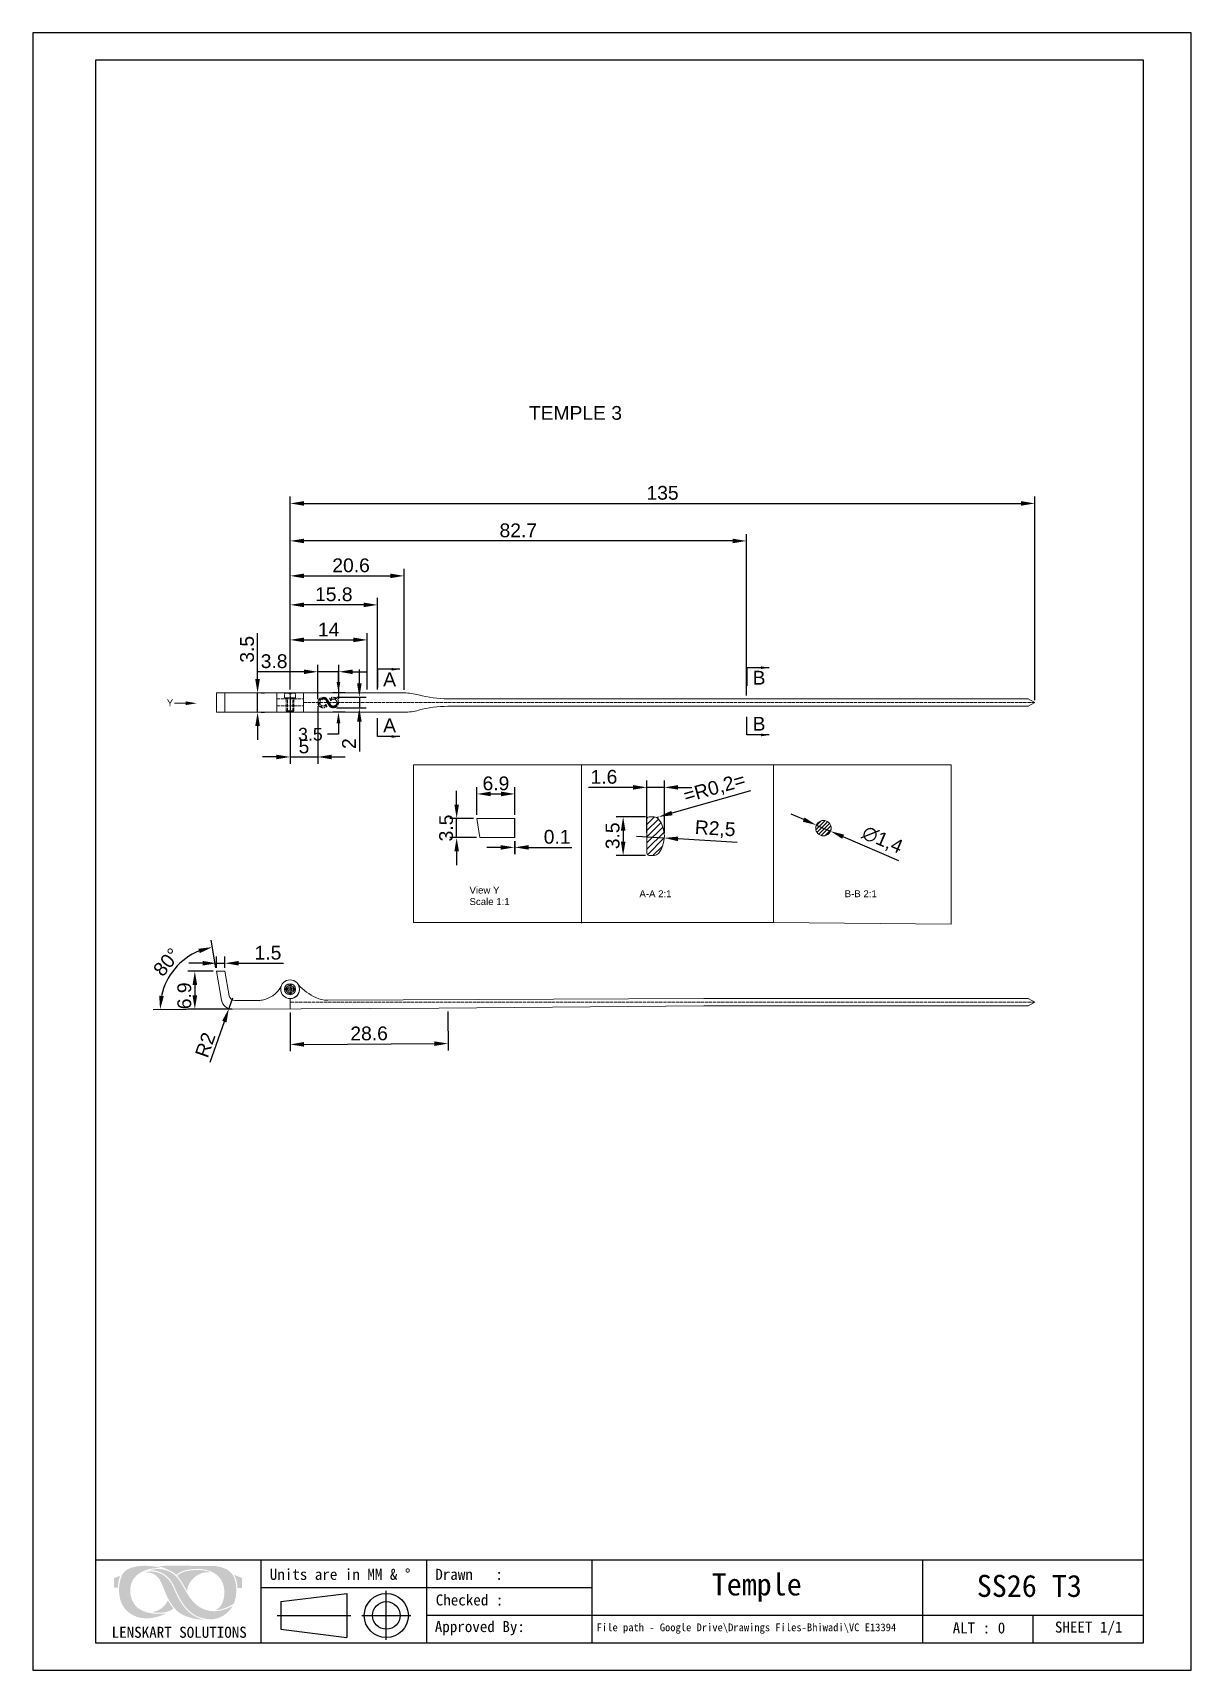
# Model space of a CAD drawing. Header units: millimetres. Extents: x 3093 to 3303, y 1570 to 1867.
import ezdxf

# ---------------------------------------------------------------- set-up
doc = ezdxf.new("R2010")
doc.units = ezdxf.units.MM
doc.linetypes.add('ACAD_ISO02W100', pattern=[15, 12, -3])
doc.layers.add('图框-线条', color=7, linetype='Continuous')
for name, color, linetype, lineweight in [('填充', 6, 'Continuous', 9), ('标注', 4, 'Continuous', 5), ('绘图层', 7, 'Continuous', 15)]:
    doc.layers.add(name, color=color, linetype=linetype, lineweight=lineweight)
doc.styles.get("Standard").update_dxf_attribs({"font": 'arial.ttf'})
doc.styles.add('宋体', font='SimSun.ttf')
doc.styles.add('样式 1', font='romant.shx')
doc.dimstyles.new('ISO-25', dxfattribs={"dimtxt": 2.5, "dimasz": 2.5, "dimexe": 1.25, "dimexo": 0.625, "dimtad": 1, "dimtxsty": 'Standard', "dimcen": 2.5, "dimadec": 0, "dimazin": 0, "dimtfac": 1, "dimtmove": 0, "dimatfit": 3, "dimfxl": 1, "dimarcsym": 0})
doc.dimstyles.new('ISO-25$0', dxfattribs={"dimtxt": 2.5, "dimasz": 2.5, "dimexe": 0.5, "dimexo": 1, "dimgap": 1, "dimtad": 0, "dimtih": 1, "dimtoh": 1, "dimdec": 1, "dimzin": 10, "dimdsep": 46, "dimlunit": 6, "dimtxsty": '样式 1', "dimcen": 0, "dimclrd": 256, "dimclre": 256, "dimclrt": 7, "dimazin": 0, "dimtfac": 1, "dimtdec": 1, "dimtofl": 0, "dimtmove": 0, "dimatfit": 0, "dimfxl": 1, "dimtolj": 1, "dimtzin": 10, "dimarcsym": 0})
doc.dimstyles.new('Standard$0', dxfattribs={"dimtxt": 2.3, "dimasz": 2, "dimexe": 1, "dimexo": 1, "dimgap": 1, "dimtad": 0, "dimtih": 1, "dimtoh": 1, "dimdec": 1, "dimzin": 0, "dimdsep": 46, "dimtxsty": 'Standard', "dimcen": 0, "dimclrd": 4, "dimclre": 4, "dimclrt": 4, "dimadec": 1, "dimazin": 0, "dimtfac": 1, "dimtdec": 1, "dimtofl": 0, "dimtmove": 0, "dimatfit": 0, "dimfxl": 1, "dimtolj": 1, "dimtzin": 0, "dimarcsym": 0})
doc.dimstyles.new('副本 ISO-25', dxfattribs={"dimtxt": 1.5, "dimasz": 1.5, "dimexe": 0.4, "dimexo": 0, "dimgap": 0.4, "dimtad": 1, "dimdsep": 46, "dimtxsty": 'Standard', "dimcen": 2, "dimadec": 0, "dimazin": 0, "dimtfac": 1, "dimtmove": 0, "dimatfit": 3, "dimfxl": 1, "dimarcsym": 0})

msp = doc.modelspace()

# ---------------------------------------------------------------- texts
at = {"color": 0, "lineweight": 13, "insert": (3182.87, 1799.3), "char_height": 2.5, "attachment_point": 1}
msp.add_mtext_dynamic_manual_height_columns('TEMPLE 3', width=28.6636, gutter_width=12.5, heights=[0], dxfattribs=at)
at = {"layer": '标注', "color": 0, "lineweight": 13, "ltscale": 5, "char_height": 2.5, "width": 1.4245, "attachment_point": 1}
for s, insert in [('A', (3156.46, 1750.98)), ('B', (3223.43, 1751.27)), ('A', (3156.46, 1742.63)), ('B', (3223.43, 1742.92))]:
    msp.add_mtext(s, dxfattribs=dict(at, insert=insert))
at = {"layer": '标注', "color": 0, "lineweight": 13, "ltscale": 0.2, "insert": (3117.23, 1746.1), "char_height": 1.25, "attachment_point": 1}
msp.add_mtext_dynamic_manual_height_columns('Y', width=2.4296, gutter_width=12.5, heights=[0], dxfattribs=at)
at = {"layer": '标注', "color": 0, "lineweight": 13, "ltscale": 0.2, "char_height": 1.25, "attachment_point": 1}
for s, insert, width in [('View Y\\PScale 1:1', (3172.11, 1712.12), 8.4981), ('A-A 2:1', (3202.91, 1711.46), 6.2737), ('B-B 2:1', (3240.12, 1711.46), 6.2737)]:
    msp.add_mtext(s, dxfattribs=dict(at, insert=insert, width=width))
at = {"layer": '绘图层', "color": 7, "linetype": 'ByBlock', "lineweight": 9, "attachment_point": 5, "style": '宋体'}
for s, insert, char_height, width in [('\\pxql;{\\fNSimSun|b0|i0|c0|p49;Units are in MM & %%D}', (3151.18, 1587.38), 2, 30.5443), ('\\pxql;{\\fNSimSun|b0|i0|c0|p49;Drawn   : }', (3181.18, 1587.38), 2, 30.5443), ('{\\fNSimSun|b0|i0|c0|p49;Temple}', (3224.17, 1585), 4, 58.2869), ('{\\fNSimSun|b0|i0|c0|p49;SS26 T3}', (3273.59, 1585.27), 4, 58.2869), ('\\pxql;{\\fNSimSun|b0|i0|c0|p49;Checked : }', (3177.44, 1582.73), 2, 22.9015), ('{\\fSimSun|b0|i0|c134|p2;LENSKART SOLUTIONS}', (3119.49, 1576.87), 2, 58.9745), ('\\pxql;{\\fNSimSun|b0|i0|c0|p49;Approved By:}', (3177.27, 1577.63), 2, 22.9015), ('\\pxql;{\\fNSimSun|b0|i0|c0|p49;File path - Google Drive\\\\Drawings Files-Bhiwadi\\\\VC E13394}', (3240.12, 1577.55), 1.4, 89.89), ('{\\fNSimSun|b0|i0|c0|p49;ALT : 0}', (3264.46, 1577.66), 2, 17.2791), ('{\\fNSimSun|b0|i0|c0|p49;SHEET 1/1}', (3284.35, 1577.58), 2, 17.2791)]:
    msp.add_mtext(s, dxfattribs=dict(at, insert=insert, char_height=char_height, width=width))

# ---------------------------------------------------------------- blocks, each defined once
blk = doc.blocks.new('lkjnknjo')
at = {"color": 251, "linetype": 'ACAD_ISO02W100', "lineweight": 9, "ltscale": 0.05}
for p, q in [((879.1, 267.23), (879.26, 267.38)), ((879.9, 267.38), (879.26, 267.38)), ((879.9, 267.38), (879.9, 267.23)), ((880.94, 267.38), (880.3, 267.38)), ((880.3, 267.38), (880.3, 267.23)), ((881.1, 267.23), (880.94, 267.38)), ((879.1, 266.53), (879.1, 267.23)), ((879.4, 266.53), (879.1, 266.53)), ((879.4, 264.14), (879.4, 266.53)), ((879.4, 266.53), (880.8, 266.53)), ((879.6, 264.06), (879.6, 266.53)), ((879.9, 267.23), (880.3, 267.23)), ((880.3, 267.23), (879.9, 267.23)), ((880.6, 264.06), (880.6, 266.53)), ((881.1, 266.53), (880.8, 266.53)), ((880.8, 264.14), (880.8, 266.53)), ((881.1, 266.53), (881.1, 267.23)), ((879.4, 264.14), (879.48, 264.06)), ((879.4, 264.14), (880.8, 264.14)), ((879.48, 264.06), (880.73, 264.06)), ((880.8, 264.14), (880.73, 264.06))]:
    blk.add_line(p, q, dxfattribs=at)
blk = doc.blocks.new('*D47')
at = {"color": 0, "lineweight": -2, "transparency": 16777216}
for p, q in [((3126.26, 1697.4), (3126.26, 1699.48)), ((3127.78, 1697.4), (3127.78, 1699.48)), ((3123.76, 1698.23), (3121.26, 1698.23)), ((3126.26, 1698.23), (3127.78, 1698.23)), ((3130.28, 1698.23), (3138.37, 1698.23))]:
    blk.add_line(p, q, dxfattribs=at)
at = {"color": 0, "transparency": 16777216}
for points in [[(3123.76, 1698.65), (3123.76, 1697.82), (3126.26, 1698.23)], [(3130.28, 1698.65), (3130.28, 1697.82), (3127.78, 1698.23)]]:
    blk.add_solid(points, dxfattribs=at)
at = {"layer": 'Defpoints', "color": 0, "transparency": 16777216}
for p in [(3126.26, 1696.78), (3127.78, 1698.23), (3127.78, 1696.78)]:
    blk.add_point(p, dxfattribs=at)
at = {"color": 0, "transparency": 16777216, "insert": (3135.58, 1700.13), "char_height": 2.5, "attachment_point": 5}
blk.add_mtext('\\A1;1.5', dxfattribs=at)
blk = doc.blocks.new('*D32')
at = {"color": 0, "lineweight": -2, "transparency": 16777216}
for p, q in [((3139.58, 1689.32), (3139.62, 1682.26)), ((3168.2, 1689.48), (3168.24, 1682.41)), ((3142.11, 1683.52), (3165.74, 1683.65))]:
    blk.add_line(p, q, dxfattribs=at)
at = {"color": 0, "transparency": 16777216}
for points in [[(3165.74, 1684.07), (3165.74, 1683.23), (3168.24, 1683.66)], [(3142.11, 1683.94), (3142.12, 1683.1), (3139.61, 1683.51)]]:
    blk.add_solid(points, dxfattribs=at)
at = {"layer": 'Defpoints', "color": 0, "transparency": 16777216}
for p in [(3139.58, 1689.95), (3168.2, 1690.11), (3168.24, 1683.66)]:
    blk.add_point(p, dxfattribs=at)
at = {"color": 0, "lineweight": 13, "transparency": 16777216, "insert": (3153.91, 1685.49), "char_height": 2.5, "attachment_point": 5, "rotation": 0.3186}
blk.add_mtext('\\A1;28.6', dxfattribs=at)
blk = doc.blocks.new('*D48')
at = {"color": 0, "lineweight": -2, "transparency": 16777216}
for p, q in [((3133.69, 1749.76), (3133.69, 1758.08)), ((3133.69, 1743.76), (3133.69, 1747.26)), ((3134.32, 1747.26), (3134.94, 1747.26)), ((3134.32, 1743.76), (3134.94, 1743.76)), ((3133.69, 1741.26), (3133.69, 1738.76))]:
    blk.add_line(p, q, dxfattribs=at)
at = {"color": 0, "transparency": 16777216}
for points in [[(3133.27, 1749.76), (3134.11, 1749.76), (3133.69, 1747.26)], [(3133.27, 1741.26), (3134.11, 1741.26), (3133.69, 1743.76)]]:
    blk.add_solid(points, dxfattribs=at)
at = {"layer": 'Defpoints', "color": 0, "transparency": 16777216}
for p in [(3133.69, 1747.26), (3133.69, 1747.26), (3133.69, 1743.76)]:
    blk.add_point(p, dxfattribs=at)
at = {"color": 0, "transparency": 16777216, "insert": (3131.79, 1755.17), "char_height": 2.5, "attachment_point": 5, "rotation": 90}
blk.add_mtext('\\A1;3.5', dxfattribs=at)
blk = doc.blocks.new('*D49')
at = {"color": 0, "lineweight": -2, "transparency": 16777216}
for p, q in [((3139.6, 1747.89), (3139.6, 1782.88)), ((3274.6, 1745.96), (3274.6, 1782.88)), ((3142.1, 1781.63), (3272.1, 1781.63))]:
    blk.add_line(p, q, dxfattribs=at)
at = {"color": 0, "transparency": 16777216}
for points in [[(3142.1, 1782.05), (3142.1, 1781.22), (3139.6, 1781.63)], [(3272.1, 1782.05), (3272.1, 1781.22), (3274.6, 1781.63)]]:
    blk.add_solid(points, dxfattribs=at)
at = {"layer": 'Defpoints', "color": 0, "transparency": 16777216}
for p in [(3274.6, 1781.63), (3139.6, 1747.26), (3274.6, 1745.34)]:
    blk.add_point(p, dxfattribs=at)
at = {"color": 0, "transparency": 16777216, "insert": (3207.1, 1783.54), "char_height": 2.5, "attachment_point": 5}
blk.add_mtext('\\A1;135', dxfattribs=at)
blk = doc.blocks.new('*D33')
at = {"color": 0, "lineweight": -2, "transparency": 16777216}
for p, q in [((3201.76, 1730.13), (3193.7, 1730.13)), ((3204.26, 1721.9), (3204.26, 1731.38)), ((3207.43, 1730.13), (3204.26, 1730.13)), ((3207.43, 1721.9), (3207.43, 1731.38)), ((3209.93, 1730.13), (3212.43, 1730.13))]:
    blk.add_line(p, q, dxfattribs=at)
at = {"color": 0, "transparency": 16777216}
for points in [[(3201.76, 1730.55), (3201.76, 1729.72), (3204.26, 1730.13)], [(3209.93, 1730.55), (3209.93, 1729.72), (3207.43, 1730.13)]]:
    blk.add_solid(points, dxfattribs=at)
at = {"layer": 'Defpoints', "color": 0, "transparency": 16777216}
for p in [(3207.43, 1730.13), (3204.26, 1721.28), (3207.43, 1721.28)]:
    blk.add_point(p, dxfattribs=at)
at = {"color": 0, "transparency": 16777216, "insert": (3196.48, 1732.03), "char_height": 2.5, "attachment_point": 5}
blk.add_mtext('\\A1;1.6', dxfattribs=at)
blk = doc.blocks.new('*D34')
at = {"color": 0, "lineweight": -2, "transparency": 16777216}
for p, q in [((3204.04, 1724.78), (3198.71, 1724.78)), ((3199.96, 1722.28), (3199.96, 1720.28)), ((3204.04, 1717.78), (3198.71, 1717.78))]:
    blk.add_line(p, q, dxfattribs=at)
at = {"color": 0, "transparency": 16777216}
for points in [[(3199.55, 1722.28), (3200.38, 1722.28), (3199.96, 1724.78)], [(3199.55, 1720.28), (3200.38, 1720.28), (3199.96, 1717.78)]]:
    blk.add_solid(points, dxfattribs=at)
at = {"layer": 'Defpoints', "color": 0, "transparency": 16777216}
for p in [(3204.66, 1724.78), (3199.96, 1717.78), (3204.66, 1717.78)]:
    blk.add_point(p, dxfattribs=at)
at = {"color": 0, "transparency": 16777216, "insert": (3198.06, 1721.34), "char_height": 2.5, "attachment_point": 5, "rotation": 90}
blk.add_mtext('\\A1;3.5', dxfattribs=at)
blk = doc.blocks.new('*D27')
at = {"color": 0, "lineweight": -2, "transparency": 16777216}
for p, q in [((3223.05, 1729.51), (3208.8, 1725.47)), ((3206.01, 1724.67), (3206.39, 1724.78))]:
    blk.add_line(p, q, dxfattribs=at)
at = {"color": 0, "transparency": 16777216}
blk.add_solid([(3208.68, 1725.87), (3208.91, 1725.06), (3206.39, 1724.78)], dxfattribs=at)
at = {"layer": 'Defpoints', "color": 0, "transparency": 16777216}
for p in [(3206.01, 1724.67), (3206.39, 1724.78)]:
    blk.add_point(p, dxfattribs=at)
at = {"color": 0, "transparency": 16777216, "insert": (3216.55, 1729.87), "char_height": 2.5, "attachment_point": 5, "rotation": 15.8296}
blk.add_mtext('=R0,2=', dxfattribs=at)
blk = doc.blocks.new('*D35')
at = {"color": 0, "lineweight": -2, "transparency": 16777216}
for p, q in [((3202.37, 1721.28), (3207.42, 1720.95)), ((3220.61, 1720.11), (3209.91, 1720.79))]:
    blk.add_line(p, q, dxfattribs=at)
at = {"color": 0, "transparency": 16777216}
blk.add_solid([(3209.94, 1721.21), (3209.89, 1720.38), (3207.42, 1720.95)], dxfattribs=at)
at = {"layer": 'Defpoints', "color": 0, "transparency": 16777216}
for p in [(3202.37, 1721.28), (3207.42, 1720.95)]:
    blk.add_point(p, dxfattribs=at)
at = {"color": 0, "transparency": 16777216, "insert": (3216.64, 1722.49), "char_height": 2.5, "attachment_point": 5, "rotation": 356.3398}
blk.add_mtext('R2,5', dxfattribs=at)
blk = doc.blocks.new('*D28')
at = {"color": 0, "lineweight": -2, "transparency": 16777216}
for p, q in [((3139.6, 1747.89), (3139.6, 1758.13)), ((3142.1, 1756.88), (3151.07, 1756.88)), ((3153.57, 1747.89), (3153.57, 1758.13))]:
    blk.add_line(p, q, dxfattribs=at)
at = {"color": 0, "transparency": 16777216}
for points in [[(3142.1, 1757.3), (3142.1, 1756.46), (3139.6, 1756.88)], [(3151.07, 1757.3), (3151.07, 1756.46), (3153.57, 1756.88)]]:
    blk.add_solid(points, dxfattribs=at)
at = {"layer": 'Defpoints', "color": 0, "transparency": 16777216}
for p in [(3153.57, 1756.88), (3139.6, 1747.26), (3153.57, 1747.26)]:
    blk.add_point(p, dxfattribs=at)
at = {"color": 0, "transparency": 16777216, "insert": (3146.58, 1758.76), "char_height": 2.5, "attachment_point": 5}
blk.add_mtext('\\A1;14', dxfattribs=at)
blk = doc.blocks.new('*D36')
at = {"color": 0, "lineweight": -2, "transparency": 16777216}
for p, q in [((3169.78, 1727.01), (3169.78, 1729.51)), ((3172.83, 1724.51), (3168.53, 1724.51)), ((3169.78, 1721.01), (3169.78, 1724.51)), ((3173.35, 1721.01), (3168.53, 1721.01)), ((3169.78, 1718.51), (3169.78, 1716.01))]:
    blk.add_line(p, q, dxfattribs=at)
at = {"color": 0, "transparency": 16777216}
for points in [[(3169.37, 1727.01), (3170.2, 1727.01), (3169.78, 1724.51)], [(3169.37, 1718.51), (3170.2, 1718.51), (3169.78, 1721.01)]]:
    blk.add_solid(points, dxfattribs=at)
at = {"layer": 'Defpoints', "color": 0, "transparency": 16777216}
for p in [(3169.78, 1724.51), (3173.46, 1724.51), (3173.98, 1721.01)]:
    blk.add_point(p, dxfattribs=at)
at = {"color": 0, "transparency": 16777216, "insert": (3167.88, 1722.76), "char_height": 2.5, "attachment_point": 5, "rotation": 90}
blk.add_mtext('\\A1;3.5', dxfattribs=at)
blk = doc.blocks.new('*D37')
at = {"color": 0, "lineweight": -2, "transparency": 16777216}
for p, q in [((3173.46, 1725.14), (3173.46, 1730.19)), ((3175.96, 1728.94), (3177.83, 1728.94)), ((3180.33, 1725.14), (3180.33, 1730.19))]:
    blk.add_line(p, q, dxfattribs=at)
at = {"color": 0, "transparency": 16777216}
for points in [[(3175.96, 1729.36), (3175.96, 1728.52), (3173.46, 1728.94)], [(3177.83, 1729.36), (3177.83, 1728.52), (3180.33, 1728.94)]]:
    blk.add_solid(points, dxfattribs=at)
at = {"layer": 'Defpoints', "color": 0, "transparency": 16777216}
for p in [(3180.33, 1728.94), (3173.46, 1724.51), (3180.33, 1724.51)]:
    blk.add_point(p, dxfattribs=at)
at = {"color": 0, "transparency": 16777216, "insert": (3176.9, 1730.84), "char_height": 2.5, "attachment_point": 5}
blk.add_mtext('\\A1;6.9', dxfattribs=at)
blk = doc.blocks.new('*D38')
at = {"color": 0, "lineweight": -2, "transparency": 16777216}
for p, q in [((3180.24, 1720.39), (3180.24, 1718)), ((3180.33, 1720.39), (3180.33, 1718)), ((3177.74, 1719.25), (3175.24, 1719.25)), ((3180.24, 1719.25), (3180.33, 1719.25)), ((3182.83, 1719.25), (3190.65, 1719.25))]:
    blk.add_line(p, q, dxfattribs=at)
at = {"color": 0, "transparency": 16777216}
for points in [[(3177.74, 1719.66), (3177.74, 1718.83), (3180.24, 1719.25)], [(3182.83, 1719.66), (3182.83, 1718.83), (3180.33, 1719.25)]]:
    blk.add_solid(points, dxfattribs=at)
at = {"layer": 'Defpoints', "color": 0, "transparency": 16777216}
for p in [(3180.24, 1721.01), (3180.33, 1721.01), (3180.33, 1719.25)]:
    blk.add_point(p, dxfattribs=at)
at = {"color": 0, "transparency": 16777216, "insert": (3187.99, 1721.15), "char_height": 2.5, "attachment_point": 5}
blk.add_mtext('\\A1;0.1', dxfattribs=at)
blk = doc.blocks.new('kjhkih')
at = {"layer": '标注', "color": 0, "lineweight": 13, "ltscale": 5}
blk.add_line((1566.04, 212.6), (1563.98, 212.6), dxfattribs=at)
blk.add_solid([(1566.04, 212.93), (1568.04, 212.6), (1566.04, 212.26)], dxfattribs=at)
blk = doc.blocks.new('*D39')
at = {"color": 0, "lineweight": -2, "transparency": 16777216}
for p, q in [((3129.15, 1691.89), (3128.49, 1690)), ((3125.11, 1680.32), (3127.67, 1687.64))]:
    blk.add_line(p, q, dxfattribs=at)
at = {"color": 0, "transparency": 16777216}
blk.add_solid([(3127.27, 1687.78), (3128.06, 1687.5), (3128.49, 1690)], dxfattribs=at)
at = {"layer": 'Defpoints', "color": 0, "transparency": 16777216}
for p in [(3128.49, 1690), (3129.15, 1691.89)]:
    blk.add_point(p, dxfattribs=at)
at = {"color": 0, "lineweight": 13, "transparency": 16777216, "insert": (3124.2, 1683.42), "char_height": 2.5, "attachment_point": 5, "rotation": 70.7308}
blk.add_mtext('R2', dxfattribs=at)
blk = doc.blocks.new('*D29')
at = {"color": 0, "lineweight": -2, "transparency": 16777216}
for p, q in [((3125.64, 1696.78), (3121.07, 1696.78)), ((3122.32, 1694.28), (3122.32, 1692.39)), ((3129.05, 1689.89), (3121.07, 1689.89))]:
    blk.add_line(p, q, dxfattribs=at)
at = {"color": 0, "transparency": 16777216}
for points in [[(3121.9, 1694.28), (3122.74, 1694.28), (3122.32, 1696.78)], [(3121.9, 1692.39), (3122.74, 1692.39), (3122.32, 1689.89)]]:
    blk.add_solid(points, dxfattribs=at)
at = {"layer": 'Defpoints', "color": 0, "transparency": 16777216}
for p in [(3126.26, 1696.78), (3122.32, 1689.89), (3129.68, 1689.89)]:
    blk.add_point(p, dxfattribs=at)
at = {"color": 0, "transparency": 16777216, "insert": (3120.42, 1692.32), "char_height": 2.5, "attachment_point": 5, "rotation": 90}
blk.add_mtext('\\A1;6.9', dxfattribs=at)
blk = doc.blocks.new('*D30')
at = {"color": 0, "lineweight": -2, "transparency": 16777216}
for p, q in [((3139.6, 1747.89), (3139.6, 1769.74)), ((3142.1, 1768.49), (3157.74, 1768.49)), ((3160.24, 1747.8), (3160.24, 1769.74))]:
    blk.add_line(p, q, dxfattribs=at)
at = {"color": 0, "transparency": 16777216}
for points in [[(3142.1, 1768.91), (3142.1, 1768.07), (3139.6, 1768.49)], [(3157.74, 1768.91), (3157.74, 1768.07), (3160.24, 1768.49)]]:
    blk.add_solid(points, dxfattribs=at)
at = {"layer": 'Defpoints', "color": 0, "transparency": 16777216}
for p in [(3160.24, 1768.49), (3139.6, 1747.26), (3160.24, 1747.17)]:
    blk.add_point(p, dxfattribs=at)
at = {"color": 0, "transparency": 16777216, "insert": (3150.64, 1770.39), "char_height": 2.5, "attachment_point": 5}
blk.add_mtext('\\A1;20.6', dxfattribs=at)
blk = doc.blocks.new('*D40')
at = {"color": 0, "lineweight": -2, "transparency": 16777216}
for p, q in [((3232.69, 1724.28), (3230.39, 1725.28)), ((3234.98, 1723.29), (3237.55, 1722.18)), ((3249.96, 1716.82), (3239.85, 1721.19))]:
    blk.add_line(p, q, dxfattribs=at)
at = {"color": 0, "transparency": 16777216}
for points in [[(3232.85, 1724.67), (3232.52, 1723.9), (3234.98, 1723.29)], [(3240.01, 1721.57), (3239.68, 1720.81), (3237.55, 1722.18)]]:
    blk.add_solid(points, dxfattribs=at)
at = {"layer": 'Defpoints', "color": 0, "transparency": 16777216}
for p in [(3234.98, 1723.29), (3237.55, 1722.18)]:
    blk.add_point(p, dxfattribs=at)
at = {"color": 0, "lineweight": 13, "transparency": 16777216, "insert": (3246.91, 1720.5), "char_height": 2.5, "attachment_point": 5, "rotation": 336.6277}
blk.add_mtext('∅1,4', dxfattribs=at)
blk = doc.blocks.new('*D31')
at = {"color": 0, "lineweight": -2, "transparency": 16777216}
for p, q in [((3139.6, 1747.89), (3139.6, 1776.08)), ((3222.3, 1746.81), (3222.3, 1776.08)), ((3219.8, 1774.83), (3142.1, 1774.83))]:
    blk.add_line(p, q, dxfattribs=at)
at = {"color": 0, "transparency": 16777216}
for points in [[(3142.1, 1775.24), (3142.1, 1774.41), (3139.6, 1774.83)], [(3219.8, 1775.24), (3219.8, 1774.41), (3222.3, 1774.83)]]:
    blk.add_solid(points, dxfattribs=at)
at = {"layer": 'Defpoints', "color": 0, "transparency": 16777216}
for p in [(3139.6, 1774.83), (3139.6, 1747.26), (3222.3, 1746.19)]:
    blk.add_point(p, dxfattribs=at)
at = {"color": 0, "transparency": 16777216, "insert": (3180.95, 1776.73), "char_height": 2.5, "attachment_point": 5}
blk.add_mtext('\\A1;82.7', dxfattribs=at)
blk = doc.blocks.new('DQD')
at = {"layer": '填充', "lineweight": 9, "ltscale": 0.3}
h = blk.add_hatch(dxfattribs=at)
h.set_pattern_fill('ANSI31', color=0, scale=0.05, style=0)
h.set_pattern_definition([(45, (1148.31069, -378.83552), (-0.1122532, 0.1122532), [])])
edge = h.paths.add_edge_path()
edge.add_arc((566.69, -359.49), 1.22, 326.8556, 355.0657, ccw=False)
edge.add_arc((566.59, -359.43), 1.34, 301.2123, 326.8558, ccw=False)
edge.add_arc((566.73, -359.67), 1.06, 274.2954, 301.1133, ccw=False)
edge.add_arc((566.69, -359.02), 1.7, 257.7465, 274.2958, ccw=False)
edge.add_arc((566.55, -359.65), 1.07, 222.0642, 257.672, ccw=False)
edge.add_arc((567.05, -359.2), 1.74, 211.4988, 222.064, ccw=False)
edge.add_line((565.57, -360.1), (565.56, -360.09))
edge.add_line((565.56, -360.09), (565.55, -360.07))
edge.add_arc((565.5, -360.1), 0.0612, 27.0647, 32.7908)
edge.add_arc((565.22, -360.28), 0.389, 32.7819, 33.6822)
edge.add_line((565.55, -360.06), (565.54, -360.06))
edge.add_line((565.54, -360.06), (565.54, -360.06))
edge.add_arc((399.54, -452.12), 189.82, 29.0129, 29.2444)
edge.add_arc((594.76, -343.46), 33.6, 207.9789, 208.2883, ccw=False)
edge.add_arc((563.53, -360.05), 1.75, 27.9787, 35.1296)
edge.add_arc((564.41, -359.42), 0.673, 34.7548, 79.6239)
edge.add_arc((564.38, -359.62), 0.869, 79.6253, 91.3278)
edge.add_arc((564.37, -359.43), 0.684, 91.2537, 130.8134)
edge.add_arc((564.48, -359.55), 0.843, 130.8133, 161.7494)
edge.add_arc((564.32, -359.5), 0.677, 161.7494, 200.593)
edge.add_arc((564.37, -359.48), 0.725, 200.5919, 250.1079)
edge.add_arc((564.38, -359.42), 0.784, 250.7316, 267.3209)
edge.add_arc((564.37, -359.64), 0.567, 267.3211, 306.2228)
edge.add_arc((564.25, -359.48), 0.772, 306.2233, 334.5335)
edge.add_arc((564.56, -359.62), 0.425, 334.2455, 338.2123)
edge.add_arc((564.73, -359.69), 0.245, 338.0572, 339.8659)
edge.add_line((564.96, -359.77), (564.96, -359.77))
edge.add_line((564.96, -359.77), (565.28, -360.35))
edge.add_arc((564.34, -359.44), 1.3, 269.4465, 315.7434, ccw=False)
edge.add_arc((564.34, -359.54), 1.2, 219.0311, 269.4465, ccw=False)
edge.add_arc((564.38, -359.53), 1.24, 168.2094, 218.4949, ccw=False)
edge.add_arc((564.46, -359.54), 1.32, 121.2067, 168.2095, ccw=False)
edge.add_arc((564.32, -359.32), 1.06, 94.2929, 121.1205, ccw=False)
edge.add_arc((564.37, -359.96), 1.7, 77.7464, 94.2924, ccw=False)
edge.add_arc((564.5, -359.34), 1.07, 42.0742, 77.6742, ccw=False)
edge.add_arc((564.01, -359.79), 1.73, 31.4908, 42.0738, ccw=False)
edge.add_arc((570.69, -355.76), 6.07, 210.9223, 211.243)
edge.add_arc((565.55, -358.89), 0.0552, 205.9092, 212.2901)
edge.add_arc((565.73, -358.78), 0.26, 212.3113, 213.6669)
edge.add_line((565.51, -358.92), (565.51, -358.92))
edge.add_line((565.51, -358.92), (565.51, -358.93))
edge.add_line((565.51, -358.93), (565.57, -359.03))
edge.add_line((565.57, -359.03), (565.61, -359.11))
edge.add_line((565.61, -359.11), (565.66, -359.19))
edge.add_arc((659.07, -307.26), 106.87, 209.0745, 209.3225)
edge.add_arc((563.18, -361.1), 3.1, 28.5558, 29.0962, ccw=False)
edge.add_arc((567.1, -358.97), 1.37, 208.5466, 209.6916)
edge.add_arc((588.52, -346.9), 25.95, 209.414, 210.0587)
edge.add_arc((566.56, -359.61), 0.584, 210.0584, 215.1338)
edge.add_arc((566.66, -359.55), 0.693, 214.7855, 294.3732)
edge.add_arc((566.59, -359.4), 0.86, 294.3731, 321.393)
edge.add_arc((566.71, -359.49), 0.703, 321.3927, 376.6129)
edge.add_arc((566.69, -359.5), 0.724, 16.613, 70.1029)
edge.add_arc((566.68, -359.55), 0.778, 70.7005, 87.7609)
edge.add_arc((566.69, -359.34), 0.567, 87.7607, 126.4636)
edge.add_arc((566.81, -359.51), 0.773, 126.4633, 154.5968)
edge.add_arc((566.5, -359.36), 0.426, 154.3103, 158.2724)
edge.add_arc((566.33, -359.3), 0.246, 158.1207, 159.9307)
edge.add_line((566.1, -359.21), (566.1, -359.21))
edge.add_line((566.1, -359.21), (565.78, -358.64))
edge.add_arc((566.71, -359.55), 1.3, 89.4474, 135.7452, ccw=False)
edge.add_arc((566.71, -359.45), 1.2, 39.0184, 89.4475, ccw=False)
edge.add_arc((566.7, -359.44), 1.22, -6.5827, 38.5074, ccw=False)
edge.add_arc((568.41, -359.64), 0.515, 173.4181, 175.134)
blk = doc.blocks.new('*D41')
at = {"color": 0, "lineweight": -2, "transparency": 16777216}
for p, q in [((3139.6, 1746.64), (3139.6, 1734.39)), ((3144.6, 1744.86), (3144.6, 1734.39)), ((3137.1, 1735.64), (3134.6, 1735.64)), ((3139.6, 1735.64), (3144.6, 1735.64)), ((3147.1, 1735.64), (3149.6, 1735.64))]:
    blk.add_line(p, q, dxfattribs=at)
at = {"color": 0, "transparency": 16777216}
for points in [[(3137.1, 1736.06), (3137.1, 1735.23), (3139.6, 1735.64)], [(3147.1, 1736.06), (3147.1, 1735.23), (3144.6, 1735.64)]]:
    blk.add_solid(points, dxfattribs=at)
at = {"layer": 'Defpoints', "color": 0, "transparency": 16777216}
for p in [(3139.6, 1747.26), (3144.6, 1745.48), (3144.6, 1735.64)]:
    blk.add_point(p, dxfattribs=at)
at = {"color": 0, "transparency": 16777216, "insert": (3142.1, 1737.54), "char_height": 2.5, "attachment_point": 5}
blk.add_mtext('\\A1;5', dxfattribs=at)
blk = doc.blocks.new('*D42')
at = {"color": 0, "lineweight": -2, "transparency": 16777216}
for p, q in [((3152.14, 1749.01), (3152.14, 1751.51)), ((3148.08, 1746.51), (3153.39, 1746.51)), ((3152.14, 1746.51), (3152.14, 1744.53)), ((3147.97, 1744.53), (3153.39, 1744.53)), ((3152.14, 1742.03), (3152.14, 1736.62))]:
    blk.add_line(p, q, dxfattribs=at)
at = {"color": 0, "transparency": 16777216}
for points in [[(3151.73, 1749.01), (3152.56, 1749.01), (3152.14, 1746.51)], [(3151.73, 1742.03), (3152.56, 1742.03), (3152.14, 1744.53)]]:
    blk.add_solid(points, dxfattribs=at)
at = {"layer": 'Defpoints', "color": 0, "transparency": 16777216}
for p in [(3147.46, 1746.51), (3152.14, 1746.51), (3147.34, 1744.53)]:
    blk.add_point(p, dxfattribs=at)
at = {"color": 0, "transparency": 16777216, "insert": (3150.26, 1738.07), "char_height": 2.5, "attachment_point": 5, "rotation": 90}
blk.add_mtext('\\A1;2', dxfattribs=at)
blk = doc.blocks.new('*D43')
at = {"color": 0, "lineweight": -2, "transparency": 16777216}
for p, q in [((3144.6, 1746.14), (3144.6, 1752.35)), ((3148.42, 1746.17), (3148.42, 1752.35)), ((3142.1, 1751.1), (3133.79, 1751.1)), ((3148.42, 1751.1), (3144.6, 1751.1)), ((3150.92, 1751.1), (3153.42, 1751.1))]:
    blk.add_line(p, q, dxfattribs=at)
at = {"color": 0, "transparency": 16777216}
for points in [[(3142.1, 1751.51), (3142.1, 1750.68), (3144.6, 1751.1)], [(3150.92, 1751.51), (3150.92, 1750.68), (3148.42, 1751.1)]]:
    blk.add_solid(points, dxfattribs=at)
at = {"layer": 'Defpoints', "color": 0, "transparency": 16777216}
for p in [(3144.6, 1751.1), (3144.6, 1745.51), (3148.42, 1745.55)]:
    blk.add_point(p, dxfattribs=at)
at = {"color": 0, "transparency": 16777216, "insert": (3136.69, 1753), "char_height": 2.5, "attachment_point": 5}
blk.add_mtext('\\A1;3.8', dxfattribs=at)
blk = doc.blocks.new('*D44')
at = {"color": 0, "lineweight": -2, "transparency": 16777216}
for p, q in [((3139.6, 1747.89), (3139.6, 1764.48)), ((3155.43, 1747.89), (3155.43, 1764.48)), ((3152.93, 1763.23), (3142.1, 1763.23))]:
    blk.add_line(p, q, dxfattribs=at)
at = {"color": 0, "transparency": 16777216}
for points in [[(3142.1, 1763.65), (3142.1, 1762.82), (3139.6, 1763.23)], [(3152.93, 1763.65), (3152.93, 1762.82), (3155.43, 1763.23)]]:
    blk.add_solid(points, dxfattribs=at)
at = {"layer": 'Defpoints', "color": 0, "transparency": 16777216}
for p in [(3139.6, 1763.23), (3139.6, 1747.26), (3155.43, 1747.26)]:
    blk.add_point(p, dxfattribs=at)
at = {"color": 0, "transparency": 16777216, "insert": (3147.51, 1765.14), "char_height": 2.5, "attachment_point": 5}
blk.add_mtext('\\A1;15.8', dxfattribs=at)
blk = doc.blocks.new('*D45')
at = {"color": 0, "lineweight": -2, "transparency": 16777216}
for p, q in [((3126.15, 1697.39), (3125.27, 1702.39)), ((3126.85, 1689.88), (3114.77, 1689.81))]:
    blk.add_line(p, q, dxfattribs=at)
blk.add_arc((3127.48, 1689.88), 11.46, 112.5273, 167.7822, dxfattribs=at)
at = {"color": 0, "transparency": 16777216}
for points in [[(3122.97, 1700.86), (3123.2, 1700.06), (3125.49, 1701.16)], [(3116.69, 1692.26), (3115.86, 1692.35), (3116.02, 1689.82)]]:
    blk.add_solid(points, dxfattribs=at)
at = {"layer": 'Defpoints', "color": 0, "transparency": 16777216}
for p in [(3120.62, 1699.06), (3126.26, 1696.78), (3127.18, 1691.54), (3166.53, 1690.09), (3129.16, 1689.89)]:
    blk.add_point(p, dxfattribs=at)
at = {"color": 0, "transparency": 16777216, "insert": (3117.22, 1698.44), "char_height": 2.5, "attachment_point": 5, "rotation": 50.1548}
blk.add_mtext('80°', dxfattribs=at)
blk = doc.blocks.new('*D46')
at = {"color": 4, "lineweight": -2, "ltscale": 1000, "transparency": 16777216}
for p, q in [((3148.36, 1749.26), (3148.36, 1751.26)), ((3149.56, 1747.26), (3147.36, 1747.26)), ((3149.56, 1743.76), (3147.36, 1743.76)), ((3148.36, 1741.76), (3148.36, 1739.76)), ((3148.36, 1739.76), (3146.36, 1739.76))]:
    blk.add_line(p, q, dxfattribs=at)
at = {"color": 4, "ltscale": 1000, "transparency": 16777216}
for points in [[(3148.02, 1749.26), (3148.69, 1749.26), (3148.36, 1747.26)], [(3148.02, 1741.76), (3148.69, 1741.76), (3148.36, 1743.76)]]:
    blk.add_solid(points, dxfattribs=at)
at = {"layer": 'Defpoints', "color": 0, "ltscale": 1000, "transparency": 16777216}
for p in [(3150.56, 1747.26), (3148.36, 1743.76), (3150.56, 1743.76)]:
    blk.add_point(p, dxfattribs=at)
at = {"color": 4, "ltscale": 1000, "transparency": 16777216, "insert": (3143.26, 1739.76), "char_height": 2.3, "attachment_point": 5}
blk.add_mtext('\\A1;3.5', dxfattribs=at)

# ---------------------------------------------------------------- dimensions: what is measured, and where the dimension line sits
for base, p1, p2, override, picture, middle in [((3274.6, 1781.63), (3139.6, 1747.26), (3274.6, 1745.34), {"dimasz": 2.5, "dimexe": 1.25, "dimexo": 0.625, "dimgap": 0.625, "dimtad": 1, "dimtih": 0, "dimtoh": 0, "dimzin": 8, "dimdsep": 44, "dimtxsty": 'Standard', "dimcen": 2.5, "dimclrd": 0, "dimclre": 0, "dimclrt": 0, "dimtdec": 2, "dimtofl": 1, "dimatfit": 3}, '*D49', (3207.1, 1781.63)), ((3139.6, 1774.83), (3222.3, 1746.19), (3139.6, 1747.26), {"dimasz": 2.5, "dimexe": 1.25, "dimexo": 0.625, "dimgap": 0.625, "dimtad": 1, "dimtih": 0, "dimtoh": 0, "dimzin": 8, "dimdsep": 44, "dimtxsty": 'Standard', "dimcen": 2.5, "dimclrd": 0, "dimclre": 0, "dimclrt": 0, "dimtdec": 2, "dimtofl": 1, "dimatfit": 3}, '*D31', (3180.95, 1774.83)), ((3160.24, 1768.49), (3139.6, 1747.26), (3160.24, 1747.17), {"dimasz": 2.5, "dimexe": 1.25, "dimexo": 0.625, "dimgap": 0.625, "dimtad": 1, "dimtih": 0, "dimtoh": 0, "dimzin": 8, "dimdsep": 44, "dimtxsty": 'Standard', "dimcen": 2.5, "dimclrd": 0, "dimclre": 0, "dimclrt": 0, "dimtdec": 2, "dimtofl": 1, "dimatfit": 3}, '*D30', (3150.64, 1768.49)), ((3139.6, 1763.23), (3155.43, 1747.26), (3139.6, 1747.26), {"dimasz": 2.5, "dimexe": 1.25, "dimexo": 0.625, "dimgap": 0.625, "dimtad": 1, "dimtih": 0, "dimtoh": 0, "dimzin": 8, "dimdsep": 44, "dimtxsty": 'Standard', "dimcen": 2.5, "dimclrd": 0, "dimclre": 0, "dimclrt": 0, "dimtdec": 2, "dimtofl": 1, "dimatfit": 3}, '*D44', (3147.51, 1763.23)), ((3153.57, 1756.88), (3139.6, 1747.26), (3153.57, 1747.26), {"dimasz": 2.5, "dimexe": 1.25, "dimexo": 0.625, "dimgap": 0.625, "dimtad": 1, "dimtih": 0, "dimtoh": 0, "dimzin": 8, "dimdsep": 44, "dimtxsty": 'Standard', "dimcen": 2.5, "dimclrd": 0, "dimclre": 0, "dimclrt": 0, "dimtdec": 2, "dimtofl": 1, "dimatfit": 3}, '*D28', (3146.58, 1756.88)), ((3207.43, 1730.13), (3204.26, 1721.28), (3207.43, 1721.28), {"dimasz": 2.5, "dimexe": 1.25, "dimexo": 0.625, "dimgap": 0.625, "dimtad": 1, "dimtih": 0, "dimtoh": 0, "dimlfac": 0.5, "dimzin": 8, "dimdsep": 44, "dimtxsty": 'Standard', "dimcen": 2.5, "dimclrd": 0, "dimclre": 0, "dimclrt": 0, "dimtdec": 2, "dimtofl": 1, "dimatfit": 3}, '*D33', (3196.48, 1730.13))]:
    dim = msp.add_linear_dim(base=base, p1=p1, p2=p2, dimstyle='ISO-25$0', override=override)
    dim.commit()
    dim.dimension.update_dxf_attribs({"geometry": picture, "text_midpoint": middle, "dimtype": 160})
for base, p1, p2, angle, picture, middle in [((3133.69, 1747.26), (3133.69, 1743.76), (3133.69, 1747.26), 90, '*D48', (3131.79, 1755.17)), ((3180.33, 1728.94), (3173.46, 1724.51), (3180.33, 1724.51), 180, '*D37', (3176.9, 1730.84)), ((3180.33, 1719.25), (3180.24, 1721.01), (3180.33, 1721.01), 180, '*D38', (3187.99, 1721.15))]:
    dim = msp.add_linear_dim(base=base, p1=p1, p2=p2, angle=angle, dimstyle='ISO-25$0', override={"dimasz": 2.5, "dimexe": 1.25, "dimexo": 0.625, "dimgap": 0.625, "dimtad": 1, "dimtih": 0, "dimtoh": 0, "dimzin": 8, "dimdsep": 44, "dimtxsty": 'Standard', "dimcen": 2.5, "dimclrd": 0, "dimclre": 0, "dimclrt": 0, "dimtdec": 2, "dimtofl": 1, "dimatfit": 3})
    dim.commit()
    dim.dimension.update_dxf_attribs({"geometry": picture, "text_midpoint": middle})
for base, p1, p2, picture, middle in [((3144.6, 1751.1), (3148.42, 1745.55), (3144.6, 1745.51), '*D43', (3136.69, 1753)), ((3144.6, 1735.64), (3139.6, 1747.26), (3144.6, 1745.48), '*D41', (3142.1, 1737.54)), ((3127.78, 1698.23), (3126.26, 1696.78), (3127.78, 1696.78), '*D47', (3135.58, 1700.13))]:
    dim = msp.add_linear_dim(base=base, p1=p1, p2=p2, dimstyle='ISO-25$0', override={"dimasz": 2.5, "dimexe": 1.25, "dimexo": 0.625, "dimgap": 0.625, "dimtad": 1, "dimtih": 0, "dimtoh": 0, "dimzin": 8, "dimdsep": 44, "dimtxsty": 'Standard', "dimcen": 2.5, "dimclrd": 0, "dimclre": 0, "dimclrt": 0, "dimtdec": 2, "dimtofl": 1, "dimatfit": 3})
    dim.commit()
    dim.dimension.update_dxf_attribs({"geometry": picture, "text_midpoint": middle})
at = {"color": 1, "ltscale": 1000}
dim = msp.add_linear_dim(base=(3148.36, 1743.76), p1=(3150.56, 1747.26), p2=(3150.56, 1743.76), angle=90, dimstyle='Standard$0', override={"dimfxl": 1.25, "dimarcsym": 2}, dxfattribs=at)
dim.commit()
dim.dimension.update_dxf_attribs({"geometry": '*D46', "text_midpoint": (3143.26, 1739.76)})
for base, p1, p2, override, picture, middle in [((3152.14, 1746.51), (3147.34, 1744.53), (3147.46, 1746.51), {"dimasz": 2.5, "dimexe": 1.25, "dimexo": 0.625, "dimgap": 0.625, "dimtad": 1, "dimtih": 0, "dimtoh": 0, "dimzin": 8, "dimdsep": 44, "dimtxsty": 'Standard', "dimcen": 2.5, "dimclrd": 0, "dimclre": 0, "dimclrt": 0, "dimtdec": 2, "dimtofl": 1, "dimatfit": 3}, '*D42', (3152.14, 1738.07)), ((3169.78, 1724.51), (3173.98, 1721.01), (3173.46, 1724.51), {"dimasz": 2.5, "dimexe": 1.25, "dimexo": 0.625, "dimgap": 0.625, "dimtad": 1, "dimtih": 0, "dimtoh": 0, "dimzin": 8, "dimdsep": 44, "dimtxsty": 'Standard', "dimcen": 2.5, "dimclrd": 0, "dimclre": 0, "dimclrt": 0, "dimtdec": 2, "dimtofl": 1, "dimatfit": 3}, '*D36', (3169.78, 1722.76)), ((3199.96, 1717.78), (3204.66, 1724.78), (3204.66, 1717.78), {"dimasz": 2.5, "dimexe": 1.25, "dimexo": 0.625, "dimgap": 0.625, "dimtad": 1, "dimtih": 0, "dimtoh": 0, "dimlfac": 0.5, "dimzin": 8, "dimdsep": 44, "dimtxsty": 'Standard', "dimcen": 2.5, "dimclrd": 0, "dimclre": 0, "dimclrt": 0, "dimtdec": 2, "dimtofl": 1, "dimatfit": 3}, '*D34', (3199.96, 1721.34)), ((3122.32, 1689.89), (3126.26, 1696.78), (3129.68, 1689.89), {"dimasz": 2.5, "dimexe": 1.25, "dimexo": 0.625, "dimgap": 0.625, "dimtad": 1, "dimtih": 0, "dimtoh": 0, "dimzin": 8, "dimdsep": 44, "dimtxsty": 'Standard', "dimcen": 2.5, "dimclrd": 0, "dimclre": 0, "dimclrt": 0, "dimtdec": 2, "dimtofl": 1, "dimatfit": 3}, '*D29', (3122.32, 1692.32))]:
    dim = msp.add_linear_dim(base=base, p1=p1, p2=p2, angle=90, dimstyle='ISO-25$0', override=override)
    dim.commit()
    dim.dimension.update_dxf_attribs({"geometry": picture, "text_midpoint": middle, "dimtype": 160})
dim = msp.add_radius_dim(center=(3206.01, 1724.67), mpoint=(3206.39, 1724.78), text='=<>=', dimstyle='ISO-25', override={"dimdec": 1, "dimlfac": 0.5})
dim.commit()
dim.dimension.update_dxf_attribs({"geometry": '*D27', "text_midpoint": (3216.55, 1729.87)})
dim = msp.add_radius_dim(center=(3202.37, 1721.28), mpoint=(3207.42, 1720.95), dimstyle='ISO-25', override={"dimdec": 1, "dimlfac": 0.5})
dim.commit()
dim.dimension.update_dxf_attribs({"geometry": '*D35', "text_midpoint": (3216.64, 1722.49)})
at = {"lineweight": 13}
dim = msp.add_diameter_dim_2p(p1=(3234.98, 1723.29), p2=(3237.55, 1722.18), dimstyle='ISO-25', override={"dimdec": 1, "dimlfac": 0.5}, dxfattribs=at)
dim.commit()
dim.dimension.update_dxf_attribs({"geometry": '*D40', "text_midpoint": (3246.91, 1720.5)})
dim = msp.add_angular_dim_2l(base=(3120.62, 1699.06), line1=((3129.16, 1689.89), (3166.53, 1690.09)), line2=((3127.18, 1691.54), (3126.26, 1696.78)), dimstyle='ISO-25', override={"dimdec": 1})
dim.commit()
dim.dimension.update_dxf_attribs({"geometry": '*D45', "text_midpoint": (3117.22, 1698.44)})
dim = msp.add_radius_dim(center=(3129.15, 1691.89), mpoint=(3128.49, 1690), dimstyle='ISO-25', override={"dimdec": 1}, dxfattribs=at)
dim.commit()
dim.dimension.update_dxf_attribs({"geometry": '*D39', "text_midpoint": (3124.2, 1683.42)})
dim = msp.add_aligned_dim(p1=(3139.58, 1689.95), p2=(3168.2, 1690.11), distance=-6.44, dimstyle='ISO-25$0', override={"dimasz": 2.5, "dimexe": 1.25, "dimexo": 0.625, "dimgap": 0.625, "dimtad": 1, "dimtih": 0, "dimtoh": 0, "dimzin": 8, "dimdsep": 44, "dimtxsty": 'Standard', "dimcen": 2.5, "dimclrd": 0, "dimclre": 0, "dimclrt": 0, "dimtdec": 2, "dimtofl": 1, "dimatfit": 3}, dxfattribs=at)
dim.commit()
dim.dimension.update_dxf_attribs({"geometry": '*D32', "text_midpoint": (3153.91, 1685.49)})

# ---------------------------------------------------------------- hatches: boundary and pattern name
at = {"lineweight": 13}
h = msp.add_hatch(dxfattribs=at)
h.set_pattern_fill('ANSI31', color=256, scale=0.25)
h.set_pattern_definition([(45, (1541.16925, 1940.5613), (-0.561266, 0.561266), [])])
h.paths.add_polyline_path([(3206.36, 1724.39, 0.230943), (3205.57, 1724.78), (3204.66, 1724.78, 0.414214), (3204.26, 1724.38), (3204.26, 1718.18, 0.414214), (3204.66, 1717.78), (3205.57, 1717.78, 0.230943), (3206.36, 1718.16, 0.344169)])
h = msp.add_hatch(dxfattribs=at)
h.set_pattern_fill('ANSI31', color=256, scale=0.15)
h.set_pattern_definition([(45, (228.00116, 2748.58394), (-0.336759605, 0.336759605), [])])
h.paths.add_polyline_path([(3237.67, 1722.74, 1), (3234.87, 1722.74, 1)])
at = {"layer": '图框-线条', "lineweight": 0, "ltscale": 0.1}
h = msp.add_hatch(color=252, dxfattribs=at)
edge = h.paths.add_edge_path()
edge.add_spline(control_points=[(3107.64, 1586.7), (3107.64, 1586.7), (3107.64, 1584.98), (3107.64, 1584.98), (3107.64, 1584.98), (3107.64, 1584.98), (3108.36, 1584.98), (3108.36, 1584.98), (3108.36, 1584.98), (3108.41, 1585.38), (3108.42, 1585.73), (3108.49, 1586.13), (3108.49, 1586.13), (3108.56, 1586.48), (3108.67, 1586.83), (3108.79, 1587.13), (3108.79, 1587.13), (3108.79, 1587.13), (3107.64, 1586.7), (3107.64, 1586.7)], knot_values=[0, 0, 0, 0, 0.166667, 0.166667, 0.166667, 0.166667, 0.333333, 0.333333, 0.333333, 0.333333, 0.5, 0.5, 0.5, 0.5, 0.666667, 0.666667, 0.666667, 0.666667, 1, 1, 1, 1], degree=3, periodic=0)
edge = h.paths.add_edge_path()
edge.add_spline(control_points=[(3130.05, 1584.91), (3130.05, 1584.91), (3130.85, 1584.9), (3130.85, 1584.9), (3130.85, 1584.9), (3130.85, 1584.9), (3130.85, 1586.75), (3130.85, 1586.75), (3130.85, 1586.75), (3130.85, 1586.75), (3129.44, 1587.31), (3129.44, 1587.31), (3129.44, 1587.31), (3129.59, 1586.96), (3129.75, 1586.7), (3129.86, 1586.25), (3129.86, 1586.25), (3129.97, 1585.79), (3130.01, 1585.39), (3130.05, 1584.91)], knot_values=[0, 0, 0, 0, 0.166667, 0.166667, 0.166667, 0.166667, 0.333333, 0.333333, 0.333333, 0.333333, 0.5, 0.5, 0.5, 0.5, 0.666667, 0.666667, 0.666667, 0.666667, 1, 1, 1, 1], degree=3, periodic=0)
edge = h.paths.add_edge_path(flags=17)
edge.add_spline(control_points=[(3114.56, 1580.56), (3114.7, 1580.46), (3115.52, 1580.44), (3115.66, 1580.44), (3115.66, 1580.44), (3116.54, 1580.41), (3117.86, 1580.62), (3118.44, 1581.18), (3118.44, 1581.18), (3118.39, 1581.26), (3118.35, 1581.29), (3118.3, 1581.36), (3118.3, 1581.36), (3118.3, 1581.36), (3117.43, 1582.65), (3117.43, 1582.65), (3117.43, 1582.65), (3117.22, 1582.39), (3117.13, 1581.9), (3116.32, 1581.28), (3116.32, 1581.28), (3115.85, 1580.92), (3115.29, 1580.66), (3114.56, 1580.56)], knot_values=[0, 0, 0, 0, 0.142857, 0.142857, 0.142857, 0.142857, 0.285714, 0.285714, 0.285714, 0.285714, 0.428571, 0.428571, 0.428571, 0.428571, 0.571429, 0.571429, 0.571429, 0.571429, 0.714286, 0.714286, 0.714286, 0.714286, 1, 1, 1, 1], degree=3, periodic=0)
edge = h.paths.add_edge_path(flags=17)
edge.add_spline(control_points=[(3119.11, 1587.14), (3119.16, 1587.06), (3119.17, 1587.07), (3119.24, 1586.99), (3119.24, 1586.99), (3119.88, 1586.25), (3120.81, 1584.46), (3120.93, 1584.34), (3120.93, 1584.34), (3120.99, 1585.84), (3122.25, 1587.14), (3123.48, 1587.58), (3123.48, 1587.58), (3124.13, 1587.8), (3124.48, 1587.81), (3125.2, 1587.74), (3125.2, 1587.74), (3124.96, 1587.94), (3123.96, 1588.1), (3123.7, 1588.13), (3123.7, 1588.13), (3122.49, 1588.27), (3120.73, 1588.15), (3119.66, 1587.55), (3119.66, 1587.55), (3119.49, 1587.46), (3119.18, 1587.26), (3119.11, 1587.14)], knot_values=[0, 0, 0, 0, 0.125, 0.125, 0.125, 0.125, 0.25, 0.25, 0.25, 0.25, 0.375, 0.375, 0.375, 0.375, 0.5, 0.5, 0.5, 0.5, 0.625, 0.625, 0.625, 0.625, 0.75, 0.75, 0.75, 0.75, 1, 1, 1, 1], degree=3, periodic=0)
edge = h.paths.add_edge_path()
edge.add_spline(control_points=[(3118.53, 1584.79), (3118.12, 1585.7), (3118, 1585.96), (3117.36, 1586.65), (3117.36, 1586.65), (3116.48, 1587.59), (3115.14, 1588.06), (3113.81, 1587.88), (3113.81, 1587.88), (3113.73, 1587.87), (3113.65, 1587.86), (3113.56, 1587.84), (3113.56, 1587.84), (3113.56, 1587.84), (3113.33, 1587.77), (3113.33, 1587.77), (3113.33, 1587.77), (3114.1, 1587.73), (3114.7, 1587.62), (3115.2, 1587.24), (3115.2, 1587.24), (3115.71, 1586.85), (3115.9, 1586.55), (3116.23, 1585.89), (3116.23, 1585.89), (3116.76, 1584.8), (3117.12, 1583.59), (3117.71, 1582.59), (3117.71, 1582.59), (3118.34, 1581.52), (3118.95, 1580.74), (3120.01, 1580.12), (3120.01, 1580.12), (3120.87, 1579.63), (3122.66, 1579.16), (3123.85, 1579.2), (3123.85, 1579.2), (3123.72, 1579.27), (3123.53, 1579.29), (3123.37, 1579.34), (3123.37, 1579.34), (3121.16, 1580.02), (3119.88, 1581.89), (3118.91, 1583.95), (3118.91, 1583.95), (3118.78, 1584.23), (3118.66, 1584.5), (3118.53, 1584.79)], knot_values=[0, 0, 0, 0, 0.076923, 0.076923, 0.076923, 0.076923, 0.153846, 0.153846, 0.153846, 0.153846, 0.230769, 0.230769, 0.230769, 0.230769, 0.307692, 0.307692, 0.307692, 0.307692, 0.384615, 0.384615, 0.384615, 0.384615, 0.461538, 0.461538, 0.461538, 0.461538, 0.538462, 0.538462, 0.538462, 0.538462, 0.615385, 0.615385, 0.615385, 0.615385, 0.692308, 0.692308, 0.692308, 0.692308, 0.769231, 0.769231, 0.769231, 0.769231, 0.846154, 0.846154, 0.846154, 0.846154, 1, 1, 1, 1], degree=3, periodic=0)
edge = h.paths.add_edge_path()
edge.add_spline(control_points=[(3129.16, 1581.64), (3129.12, 1581.64), (3128.3, 1581.25), (3128.13, 1581.18), (3128.13, 1581.18), (3127.78, 1581.05), (3127.37, 1580.92), (3126.97, 1580.84), (3126.97, 1580.84), (3126, 1580.65), (3125.28, 1580.66), (3124.35, 1580.93), (3124.35, 1580.93), (3122.77, 1581.39), (3121.84, 1582.5), (3121.1, 1583.66), (3121.1, 1583.66), (3119.78, 1585.71), (3119.24, 1587.7), (3116.69, 1588.25), (3116.69, 1588.25), (3116.26, 1588.34), (3115.75, 1588.37), (3115.3, 1588.34), (3115.3, 1588.34), (3114.99, 1588.32), (3114.27, 1588.24), (3114.05, 1588.11), (3114.05, 1588.11), (3115.18, 1588.14), (3116.05, 1587.92), (3116.85, 1587.35), (3116.85, 1587.35), (3118.5, 1586.17), (3118.55, 1584.92), (3119.42, 1583.38), (3119.42, 1583.38), (3119.83, 1582.64), (3120.13, 1582.06), (3120.7, 1581.39), (3120.7, 1581.39), (3121.89, 1580.01), (3123.15, 1579.39), (3125.1, 1579.25), (3125.1, 1579.25), (3126.03, 1579.18), (3126.98, 1579.59), (3127.6, 1579.98), (3127.6, 1579.98), (3128.02, 1580.25), (3128.36, 1580.59), (3128.68, 1580.95), (3128.68, 1580.95), (3128.85, 1581.15), (3129.03, 1581.43), (3129.16, 1581.64)], knot_values=[0, 0, 0, 0, 0.066667, 0.066667, 0.066667, 0.066667, 0.133333, 0.133333, 0.133333, 0.133333, 0.2, 0.2, 0.2, 0.2, 0.266667, 0.266667, 0.266667, 0.266667, 0.333333, 0.333333, 0.333333, 0.333333, 0.4, 0.4, 0.4, 0.4, 0.466667, 0.466667, 0.466667, 0.466667, 0.533333, 0.533333, 0.533333, 0.533333, 0.6, 0.6, 0.6, 0.6, 0.666667, 0.666667, 0.666667, 0.666667, 0.733333, 0.733333, 0.733333, 0.733333, 0.8, 0.8, 0.8, 0.8, 0.866667, 0.866667, 0.866667, 0.866667, 1, 1, 1, 1], degree=3, periodic=0)
edge = h.paths.add_edge_path()
edge.add_spline(control_points=[(3118.96, 1587.3), (3119.52, 1587.73), (3119.68, 1587.87), (3120.5, 1588.1), (3120.5, 1588.1), (3122.37, 1588.63), (3124.78, 1588.49), (3126.25, 1587.34), (3126.25, 1587.34), (3127.05, 1586.71), (3127.71, 1585.6), (3127.67, 1584.05), (3127.67, 1584.05), (3127.64, 1582.91), (3127.36, 1581.8), (3126.46, 1581.15), (3126.46, 1581.15), (3126.4, 1581.1), (3126.15, 1580.95), (3126.09, 1580.93), (3126.09, 1580.93), (3126.98, 1580.87), (3128.38, 1581.48), (3129.11, 1581.89), (3129.11, 1581.89), (3129.39, 1582.05), (3129.36, 1582.02), (3129.48, 1582.34), (3129.48, 1582.34), (3129.94, 1583.61), (3129.96, 1585.36), (3129.53, 1586.58), (3129.53, 1586.58), (3129.34, 1587.15), (3129.13, 1587.44), (3128.76, 1587.81), (3128.76, 1587.81), (3128, 1588.57), (3126.49, 1588.93), (3125.39, 1588.93), (3125.39, 1588.93), (3122.17, 1588.93), (3118.86, 1588.96), (3115.66, 1588.93), (3115.66, 1588.93), (3115.89, 1588.82), (3116.3, 1588.73), (3116.57, 1588.63), (3116.57, 1588.63), (3116.85, 1588.53), (3118.03, 1587.98), (3118.26, 1587.84), (3118.26, 1587.84), (3118.58, 1587.64), (3118.9, 1587.33), (3118.96, 1587.3)], knot_values=[0, 0, 0, 0, 0.066667, 0.066667, 0.066667, 0.066667, 0.133333, 0.133333, 0.133333, 0.133333, 0.2, 0.2, 0.2, 0.2, 0.266667, 0.266667, 0.266667, 0.266667, 0.333333, 0.333333, 0.333333, 0.333333, 0.4, 0.4, 0.4, 0.4, 0.466667, 0.466667, 0.466667, 0.466667, 0.533333, 0.533333, 0.533333, 0.533333, 0.6, 0.6, 0.6, 0.6, 0.666667, 0.666667, 0.666667, 0.666667, 0.733333, 0.733333, 0.733333, 0.733333, 0.8, 0.8, 0.8, 0.8, 0.866667, 0.866667, 0.866667, 0.866667, 1, 1, 1, 1], degree=3, periodic=0)
edge = h.paths.add_edge_path()
edge.add_spline(control_points=[(3117.18, 1580.35), (3117.04, 1580.35), (3116.78, 1580.29), (3116.61, 1580.28), (3116.61, 1580.28), (3114.04, 1580.04), (3111.01, 1580.72), (3110.64, 1583.86), (3110.64, 1583.86), (3110.47, 1585.32), (3110.92, 1586.65), (3112.1, 1587.46), (3112.1, 1587.46), (3113.27, 1588.26), (3114.45, 1588.58), (3116.18, 1588.53), (3116.18, 1588.53), (3116.18, 1588.53), (3115.48, 1588.73), (3115.48, 1588.73), (3115.48, 1588.73), (3113.95, 1589.05), (3111.67, 1589.07), (3110.32, 1588.4), (3110.32, 1588.4), (3109.55, 1588.01), (3109.13, 1587.45), (3108.84, 1586.5), (3108.84, 1586.5), (3108.34, 1584.88), (3108.49, 1582.38), (3109.7, 1581.1), (3109.7, 1581.1), (3109.86, 1580.93), (3109.93, 1580.82), (3110.12, 1580.67), (3110.12, 1580.67), (3110.31, 1580.52), (3110.34, 1580.47), (3110.59, 1580.3), (3110.59, 1580.3), (3112.16, 1579.18), (3114.21, 1579.24), (3116.02, 1579.85), (3116.02, 1579.85), (3116.23, 1579.92), (3116.43, 1580), (3116.62, 1580.08), (3116.62, 1580.08), (3116.75, 1580.14), (3117.11, 1580.33), (3117.18, 1580.35)], knot_values=[0, 0, 0, 0, 0.071429, 0.071429, 0.071429, 0.071429, 0.142857, 0.142857, 0.142857, 0.142857, 0.214286, 0.214286, 0.214286, 0.214286, 0.285714, 0.285714, 0.285714, 0.285714, 0.357143, 0.357143, 0.357143, 0.357143, 0.428571, 0.428571, 0.428571, 0.428571, 0.5, 0.5, 0.5, 0.5, 0.571429, 0.571429, 0.571429, 0.571429, 0.642857, 0.642857, 0.642857, 0.642857, 0.714286, 0.714286, 0.714286, 0.714286, 0.785714, 0.785714, 0.785714, 0.785714, 0.857143, 0.857143, 0.857143, 0.857143, 1, 1, 1, 1], degree=3, periodic=0)

# ---------------------------------------------------------------- linework, layer by layer
for p, q in [((3294.29, 1862), (3104.29, 1862)), ((3104.29, 1862), (3104.29, 1575)), ((3294.29, 1575), (3294.29, 1862)), ((3104.29, 1590), (3294.29, 1590)), ((3134.29, 1590), (3134.29, 1575)), ((3164.29, 1590), (3164.29, 1575)), ((3194.29, 1590), (3194.29, 1575)), ((3254.29, 1575), (3254.29, 1590)), ((3134.29, 1585), (3194.29, 1585)), ((3137.88, 1582.44), (3149.88, 1583.94)), ((3149.88, 1583.94), (3149.88, 1575.94)), ((3157.03, 1575.5), (3157.03, 1584.38)), ((3137.88, 1582.44), (3137.88, 1577.44)), ((3137.22, 1579.94), (3150.61, 1579.94)), ((3137.88, 1577.44), (3149.88, 1575.94)), ((3152.59, 1579.94), (3161.48, 1579.94)), ((3164.29, 1580), (3294.29, 1580)), ((3274.29, 1575), (3274.29, 1580)), ((3104.29, 1575), (3294.29, 1575))]:
    msp.add_line(p, q)
at = {"lineweight": 13}
for p, q in [((3127.78, 1747.26), (3126.26, 1747.26)), ((3126.26, 1747.26), (3126.26, 1743.76)), ((3139.6, 1747.26), (3127.78, 1747.26)), ((3139.6, 1747.26), (3160.24, 1747.26)), ((3139.6, 1747.26), (3139.6, 1743.76)), ((3126.26, 1743.76), (3127.78, 1743.76)), ((3139.6, 1743.76), (3127.78, 1743.76)), ((3139.6, 1743.76), (3160.24, 1743.76)), ((3168.2, 1746.19), (3212.6, 1746.19)), ((3168.2, 1744.84), (3212.6, 1744.84)), ((3212.6, 1746.19), (3273.4, 1746.19)), ((3212.6, 1744.84), (3273.4, 1744.84)), ((3273.4, 1746.19), (3274.6, 1745.51)), ((3273.4, 1744.84), (3274.6, 1745.51)), ((3192.4, 1734.11), (3192.4, 1705.5)), ((3227.2, 1734.21), (3259.42, 1734.21)), ((3259.42, 1734.21), (3259.42, 1705.31)), ((3204.26, 1718.18), (3204.26, 1724.38)), ((3204.66, 1724.78), (3205.57, 1724.78)), ((3205.57, 1717.78), (3204.66, 1717.78)), ((3259.42, 1705.31), (3227.2, 1705.6)), ((3127.18, 1691.54), (3126.26, 1696.78)), ((3127.78, 1696.78), (3126.26, 1696.78)), ((3128.57, 1692.32), (3127.78, 1696.78)), ((3129.16, 1689.89), (3166.53, 1690.09)), ((3134.09, 1691.5), (3129.55, 1691.5)), ((3139.58, 1691.79), (3139.58, 1689.95)), ((3139.6, 1691.5), (3139.6, 1691.5)), ((3146.4, 1691.53), (3214.6, 1691.83)), ((3166.53, 1690.09), (3214.6, 1690.48)), ((3214.6, 1691.83), (3273.4, 1691.83)), ((3214.6, 1690.48), (3273.4, 1690.48)), ((3273.4, 1691.83), (3274.6, 1691.16)), ((3274.6, 1691.16), (3273.4, 1690.48))]:
    msp.add_line(p, q, dxfattribs=at)
at = {"color": 251, "linetype": 'ACAD_ISO02W100', "lineweight": 13, "ltscale": 0.05}
for p, q in [((3127.78, 1747.26), (3127.78, 1743.76)), ((3127.78, 1743.76), (3127.78, 1747.26)), ((3137.2, 1746.19), (3142, 1746.19)), ((3137.2, 1744.95), (3142, 1744.95)), ((3274.6, 1745.51), (3142, 1745.51)), ((3138.58, 1693.52), (3140.58, 1693.52)), ((3139.58, 1692.52), (3139.58, 1694.52)), ((3274.6, 1691.16), (3139.58, 1691.16))]:
    msp.add_line(p, q, dxfattribs=at)
msp.add_lwpolyline([(3092.94, 1570), (3302.94, 1570), (3302.94, 1867), (3092.94, 1867)], close=True)
at = {"lineweight": 13}
msp.add_lwpolyline([(3161.98, 1734.21), (3227.2, 1734.21), (3227.2, 1705.6), (3161.98, 1705.6)], close=True, dxfattribs=at)
for centre, radius in [((3236.27, 1722.74), 1.4), ((3139.58, 1693.52), 1.7)]:
    msp.add_circle(centre, radius, dxfattribs=at)
at = {"color": 251, "linetype": 'ACAD_ISO02W100', "lineweight": 13, "ltscale": 0.05}
msp.add_circle((3139.58, 1693.52), 0.7, dxfattribs=at)
for radius in [4, 2.5]:
    msp.add_circle((3157.03, 1579.94), radius)
at = {"lineweight": 13}
for centre, radius, start, end in [((3160.24, 1737.26), 10, 74.6154, 90), ((3168.2, 1766.19), 20, 254.6154, 270), ((3160.24, 1753.76), 10, 270, 285.3846), ((3168.2, 1724.84), 20, 90, 105.3846), ((3204.66, 1724.38), 0.4, 90, 180), ((3205.57, 1723.78), 1, 37.9838, 90), ((3202.37, 1721.28), 5.06, 322.0162, 37.9838), ((3204.66, 1718.18), 0.4, 180, 270), ((3205.57, 1718.78), 1, 270, 322.0162), ((3148.49, 1701.06), 10, 222.2763, 245.0315), ((3129.15, 1691.89), 2, 190, 270.3095), ((3129.55, 1692.5), 1, 190, 270), ((3146.38, 1696.53), 5, 245.0315, 270.2565)]:
    msp.add_arc(centre, radius, start, end, dxfattribs=at)
at = {"lineweight": 13, "ltscale": 5}
msp.add_arc((3134.09, 1694.5), 3, 270, 287.452, dxfattribs=at)
at = {"layer": '标注', "color": 0, "lineweight": 13, "ltscale": 5}
for p, q in [((3137.2, 1747.26), (3137.2, 1743.76)), ((3142, 1747.26), (3142, 1743.76)), ((3180.24, 1724.51), (3180.24, 1721.01))]:
    msp.add_line(p, q, dxfattribs=at)
msp.add_lwpolyline([(3180.33, 1724.51), (3173.46, 1724.51), (3173.98, 1721.01), (3180.33, 1721.01)], close=True, dxfattribs=at)
for points in [[(3138.6, 1693.72), (3139.38, 1693.72), (3139.38, 1694.5)], [(3139.38, 1692.54), (3139.38, 1693.32), (3138.6, 1693.32)], [(3140.56, 1693.72), (3139.78, 1693.72), (3139.78, 1694.5)], [(3139.78, 1692.54), (3139.78, 1693.32), (3140.56, 1693.32)]]:
    msp.add_lwpolyline(points, dxfattribs=at)
msp.add_circle((3139.58, 1693.52), 1, dxfattribs=at)
for centre, radius, start, end in [((3133.44, 1696.55), 5.16, 287.452, 335.519), ((3139.61, 1693.49), 1.7, 268.7721, 29.8333)]:
    msp.add_arc(centre, radius, start, end, dxfattribs=at)

# ---------------------------------------------------------------- block references
at = {"color": 6, "lineweight": 13}
msp.add_blockref('lkjnknjo', (2259.49, 1479.86), dxfattribs=at)
msp.add_blockref('kjhkih', (1554.63, 1532.79))
at = {"layer": '标注', "color": 0, "lineweight": 13, "ltscale": 5, "xscale": 0.8013977647682293, "yscale": 0.8013977647682293, "zscale": 0.8013977647682293}
msp.add_blockref('DQD', (2693.3, 2033.61), dxfattribs=at)

msp.set_redraw_order([(e.dxf.handle, doc.entitydb.next_handle()) for e in msp.query("TEXT MTEXT ATTDEF DIMENSION ARC_DIMENSION")])  # texts and dimensions are drawn at this point

# ---------------------------------------------------------------- leaders
at = {"layer": '标注', "color": 0, "lineweight": 13, "ltscale": 5}
for points in [[(3159.48, 1751.55), (3155.43, 1751.55), (3155.43, 1748.25)], [(3226.45, 1751.84), (3222.39, 1751.84), (3222.39, 1748.53)], [(3159.48, 1739.35), (3155.43, 1739.35), (3155.43, 1742.66)], [(3226.45, 1739.64), (3222.39, 1739.64), (3222.39, 1742.94)]]:
    msp.add_leader(points, dimstyle='副本 ISO-25', dxfattribs=at)

doc.saveas('drawing.dxf')
